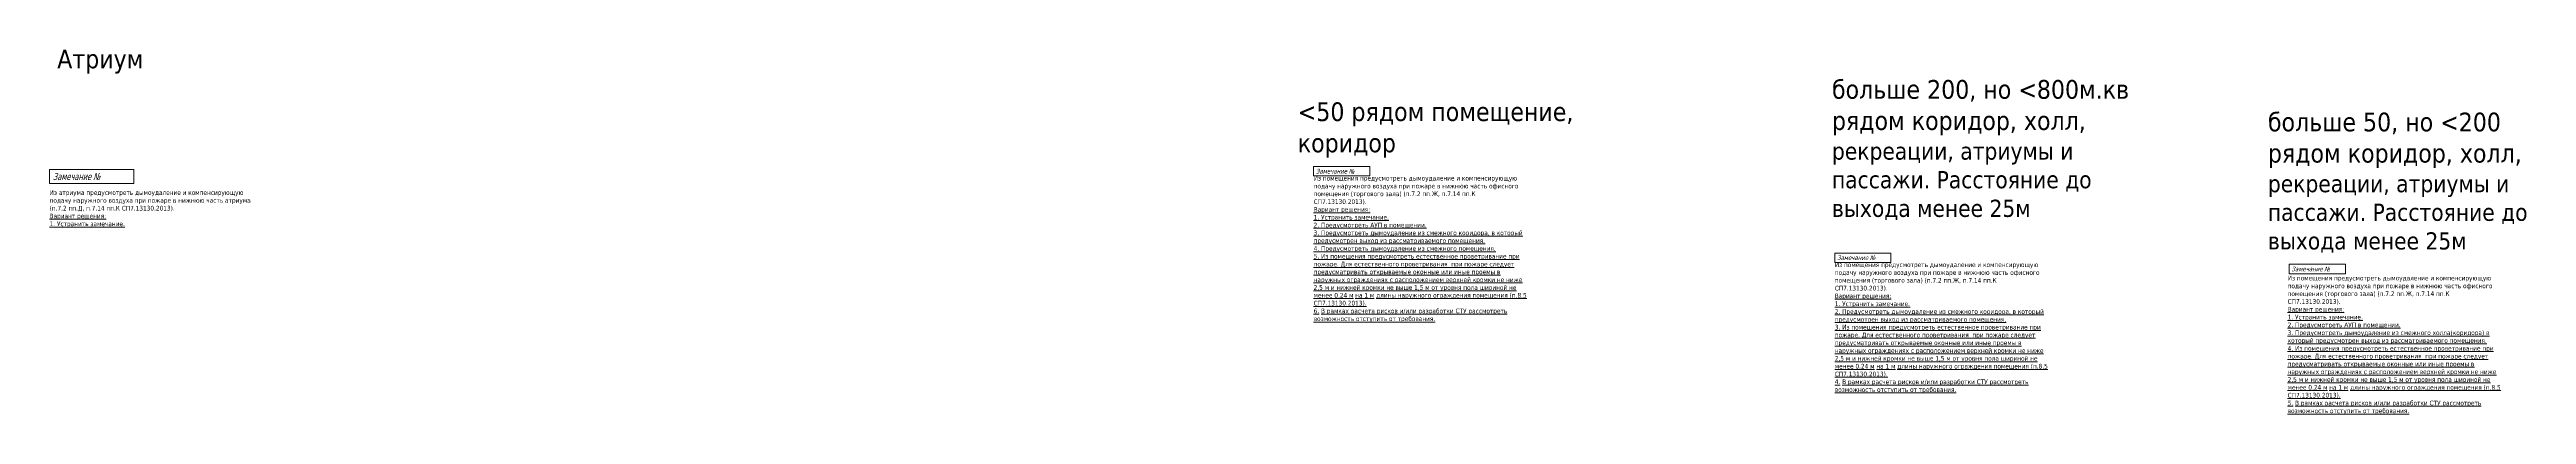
# Model space of a CAD drawing. Header units: millimetres. Extents: x -783640 to 8156175, y -1575894 to 1845315.
# Drawn here: x -172516 to 144776, y 452516 to 499273 of the extents above; entities that cross this region are included whole.
import ezdxf

# ---------------------------------------------------------------- set-up
doc = ezdxf.new("R2010")
doc.units = ezdxf.units.MM
doc.layers.add('экспертиза ДУ', color=1, linetype='Continuous', lineweight=0)
doc.layers.add('экспертиза ДУ пояснения', color=6, linetype='Continuous', lineweight=0)
doc.styles.add('ЭКСПЕРТИЗА', font='tahoma.ttf')

msp = doc.modelspace()

# ---------------------------------------------------------------- linework, layer by layer
at = {"layer": 'экспертиза ДУ', "color": 1, "lineweight": 0}
msp.add_lwpolyline([(-172516, 483901), (-161716, 483901), (-161716, 482101), (-172516, 482101), (-172516, 483901)], dxfattribs=at)
at = {"layer": 'экспертиза ДУ'}
for points in [[(-10584, 484286), (-3384, 484286), (-3384, 483086), (-10584, 483086), (-10584, 484286)], [(56173, 473202), (63373, 473202), (63373, 472002), (56173, 472002), (56173, 473202)], [(114387, 471753), (121587, 471753), (121587, 470553), (114387, 470553), (114387, 471753)]]:
    msp.add_lwpolyline(points, dxfattribs=at)

# ---------------------------------------------------------------- texts
at = {"layer": 'экспертиза ДУ', "color": 1, "lineweight": 0, "style": 'ЭКСПЕРТИЗА', "oblique": 14.99998, "width": 0.8}
msp.add_text('Замечание №', height=900, dxfattribs=at).set_placement((-172066, 482551))
at = {"layer": 'экспертиза ДУ', "style": 'ЭКСПЕРТИЗА', "oblique": 14.99998, "width": 0.8}
for p in [(-10284, 483386), (56473, 472302), (114687, 470853)]:
    msp.add_text('Замечание № ', height=600, dxfattribs=at).set_placement(p)
at = {"layer": 'экспертиза ДУ', "color": 6, "ltscale": 100, "char_height": 600, "width": 26264.8, "attachment_point": 1, "style": 'ЭКСПЕРТИЗА'}
for s, insert in [('\\A1;{\\C256;Из помещения предусмотреть дымоудаление \\A0;и компенсирующую подачу наружного воздуха при пожаре в нижнюю часть офисного \\A1;помещения \\A0;\\C2;(торгового зала)\\A1;\\C256; (п.7.2 пп.Ж, п.7.14 пп.К СП7.13130.2013).\\P\\L\\C6;Вариант решения:\\P1. Устранить замечание.\\P\\A0;2. Предусмотреть АУП в помещении.\\P3. Предусмотреть дымоудаление из смежного коридора, в который предусмотрен выход из рассматриваемого помещения. \\P4. Предусмотреть дымоудаление из смежного помещения. \\P\\A1;\\H1.00002x;5. Из помещения предусмотреть естественное проветривание при пожаре. Для естественного проветривания  при пожаре следует предусматривать открываемые оконные или иные проемы в наружных ограждениях с расположением верхней кромки не ниже 2,5 м и нижней кромки не выше 1,5 м от уровня пола шириной не менее 0.24\\~м на 1\\~м длины наружного ограждения помещения (п.8.5 СП7.13130.2013).\\A0;\\H0.99998x;\\P6\\A1;\\H1.00004x;. В рамках расчета рисков и/или разработки СТУ рассмотреть возможность отступить от требования.}', (-10584, 483086)), ('\\A1;{\\C256;Из помещения предусмотреть дымоудаление \\A0;и компенсирующую подачу наружного воздуха при пожаре в нижнюю часть офисного \\A1;помещения \\A0;\\C2;(торгового зала)\\A1;\\C256; (п.7.2 пп.Ж, п.7.14 пп.К СП7.13130.2013).\\P\\L\\C6;Вариант решения:\\P1. Устранить замечание.\\P\\A0;2. Предусмотреть дымоудаление из смежного коридора, в который предусмотрен выход из рассматриваемого помещения. \\P\\A1;\\H1.00002x;3. Из помещения предусмотреть естественное проветривание при пожаре. Для естественного проветривания  при пожаре следует предусматривать открываемые оконные или иные проемы в наружных ограждениях с расположением верхней кромки не ниже 2,5 м и нижней кромки не выше 1,5 м от уровня пола шириной не менее 0.24\\~м на 1\\~м длины наружного ограждения помещения (п.8.5 СП7.13130.2013).\\A0;\\H0.99998x;\\P4\\A1;\\H1.00004x;. В рамках расчета рисков и/или разработки СТУ рассмотреть возможность отступить от требования.}', (56173, 472002)), ('\\A1;{\\C256;Из помещения предусмотреть дымоудаление \\A0;и компенсирующую подачу наружного воздуха при пожаре в нижнюю часть офисного\\C2; \\C256; \\A1;помещения \\A0;\\C2;(торгового зала)\\A1;\\C256; (п.7.2 пп.Ж, п.7.14 пп.К СП7.13130.2013).\\P\\L\\C6;Вариант решения:\\P1. Устранить замечание.\\P\\A0;2. Предусмотреть АУП в помещении.\\P3. Предусмотреть дымоудаление из смежного холла(коридора) в который предусмотрен выход из рассматриваемого помещения. \\P\\A1;\\H1.00002x;4. Из помещения предусмотреть естественное проветривание при пожаре. Для естественного проветривания  при пожаре следует предусматривать открываемые оконные или иные проемы в наружных ограждениях с расположением верхней кромки не ниже 2,5 м и нижней кромки не выше 1,5 м от уровня пола шириной не менее 0.24\\~м на 1\\~м длины наружного ограждения помещения (п.8.5 СП7.13130.2013).\\A0;\\H0.99998x;\\P5\\A1;\\H1.00004x;. В рамках расчета рисков и/или разработки СТУ рассмотреть возможность отступить от требования.}', (114184, 470290))]:
    msp.add_mtext(s, dxfattribs=dict(at, insert=insert))
at = {"layer": 'экспертиза ДУ', "color": 1, "ltscale": 100, "insert": (-172508, 481246), "char_height": 600, "width": 26264.8, "attachment_point": 1, "style": 'ЭКСПЕРТИЗА'}
msp.add_mtext('\\A1;Из атриума предусмотреть дымоудаление и компенсирующую подачу наружного воздуха при пожаре в нижнюю часть атриума (п.7.2 пп.Д, п.7.14 пп.К СП7.13130.2013).\\P{\\L\\C6;Вариант решения:\\P1. Устранить замечание.}', dxfattribs=at)
at = {"layer": 'экспертиза ДУ пояснения', "color": 30, "lineweight": 0, "char_height": 2400, "attachment_point": 1, "style": 'ЭКСПЕРТИЗА'}
for s, insert, width in [('Атриум', (-171533, 499273), 41574.45), ('больше 200, но <800м.кв рядом коридор, холл, {\\H0.91667x;рекреации, атриумы и пассажи. Расстояние до выхода менее 25м}', (55810, 495368), 41574.45), ('<50 рядом помещение, коридор', (-12614, 492510), 41574.45), ('больше 50, но <200\\Pрядом коридор, холл, {\\H0.91667x;рекреации, атриумы и пассажи. Расстояние до выхода менее 25м}', (111654, 491193), 33170.57)]:
    msp.add_mtext(s, dxfattribs=dict(at, insert=insert, width=width))

doc.saveas('drawing.dxf')
